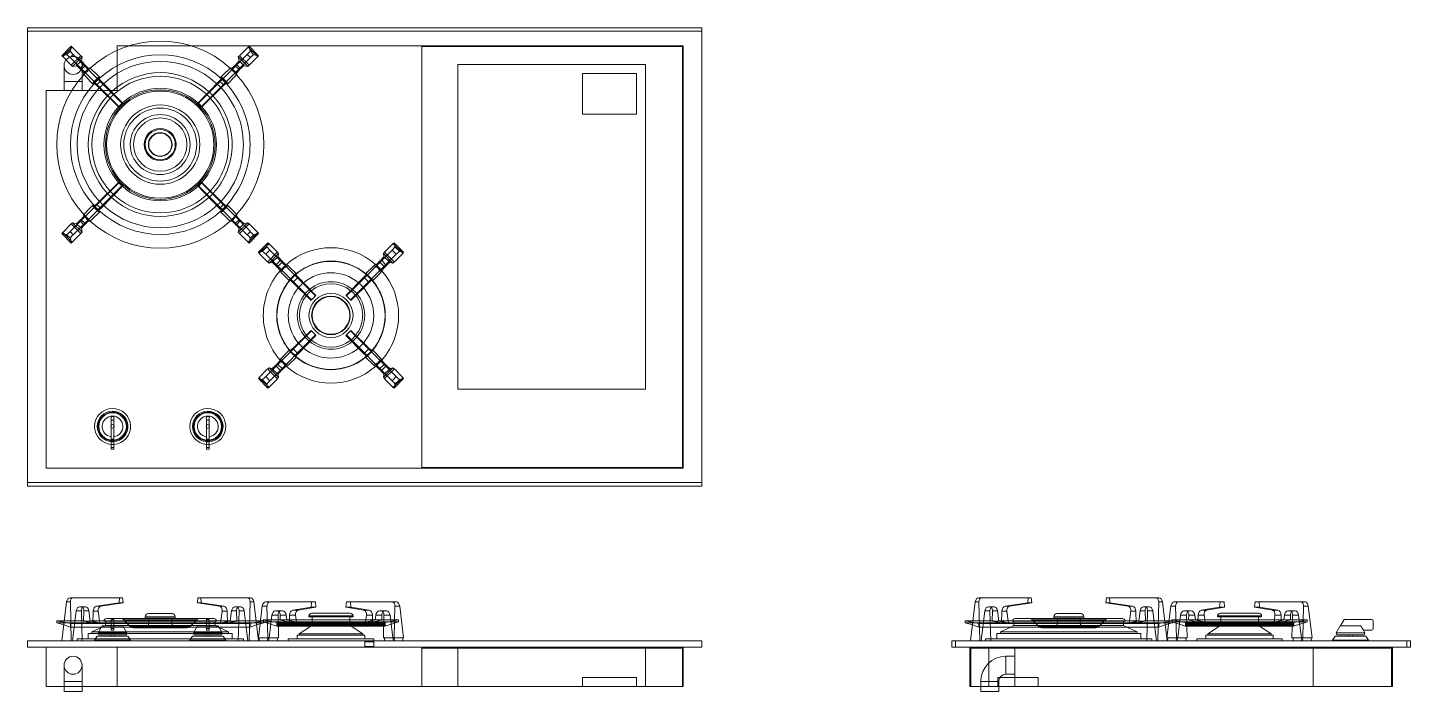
# Model space of a CAD drawing. Header units: millimetres. Extents: x 672 to 2210, y -749 to -11.
import ezdxf

# ---------------------------------------------------------------- set-up
doc = ezdxf.new("R2010")
doc.units = ezdxf.units.MM

# ---------------------------------------------------------------- blocks, each defined once
blk = doc.blocks.new('A$C74A327AC')
at = {"color": 0, "linetype": 'Continuous', "lineweight": 0}
for p, q in [((750, 0), (0, 0)), ((0, 0), (0, -4)), ((750, -4), (750, 0)), ((750, -4), (0, -4)), ((0, -4), (0, -506)), ((0, -4), (750, -4)), ((375, -4), (375, -4)), ((385, -4), (385, -4)), ((750, -506), (750, -4)), ((48.6, -20.5), (38, -31.1)), ((38, -31.1), (43.4, -30)), ((49.6, -21.6), (39, -32.1)), ((47.5, -25.9), (43.4, -30)), ((50.7, -29.7), (47.2, -33.2)), ((47.5, -25.9), (48.6, -20.5)), ((48.6, -20.5), (49.6, -21.6)), ((49.6, -21.6), (59.2, -31.1)), ((49.6, -21.6), (49.6, -21.6)), ((105.7, -84.8), (50.7, -29.7)), ((99.5, -20), (99.5, -70)), ((729.5, -20), (99.5, -20)), ((244.3, -29.7), (189.3, -84.8)), ((235.8, -31.1), (245.4, -21.6)), ((247.8, -33.2), (244.3, -29.7)), ((245.4, -21.6), (246.4, -20.5)), ((245.4, -21.6), (245.4, -21.6)), ((256, -32.1), (245.4, -21.6)), ((246.4, -20.5), (247.5, -25.9)), ((257, -31.1), (246.4, -20.5)), ((251.6, -30), (247.5, -25.9)), ((251.6, -30), (257, -31.1)), ((438.5, -21), (438.5, -489)), ((728.5, -21), (438.5, -21)), ((728.5, -489), (728.5, -21)), ((729.5, -490), (729.5, -20)), ((39, -32.1), (38, -31.1)), ((48.6, -41.7), (39, -32.1)), ((39, -32.1), (39, -32.1)), ((40.5, -42), (40.5, -60)), ((47.2, -33.2), (102.3, -88.2)), ((59.2, -31.1), (48.6, -41.7)), ((48.6, -41.7), (48.6, -41.7)), ((50, -43.1), (48.6, -41.7)), ((60.6, -32.5), (50, -43.1)), ((54.1, -42.3), (50, -43.1)), ((59.8, -36.7), (54.1, -42.3)), ((62.9, -40.5), (58, -45.5)), ((59.3, -46.8), (58, -45.5)), ((59.2, -31.1), (60.6, -32.5)), ((59.2, -31.1), (59.2, -31.1)), ((64.3, -41.9), (59.3, -46.8)), ((60.6, -32.5), (59.8, -36.7)), ((60.5, -60), (60.5, -42)), ((69.6, -44.8), (62.2, -52.1)), ((68.1, -45), (62.5, -50.7)), ((62.9, -40.5), (64.3, -41.9)), ((68.1, -45), (69.6, -44.8)), ((69.6, -44.8), (69.8, -45)), ((192.7, -88.2), (247.8, -33.2)), ((225.2, -45), (225.4, -44.8)), ((225.4, -44.8), (226.9, -45)), ((232.8, -52.1), (225.4, -44.8)), ((232.5, -50.7), (226.9, -45)), ((230.7, -41.9), (232.1, -40.5)), ((235.7, -46.8), (230.7, -41.9)), ((237, -45.5), (232.1, -40.5)), ((234.4, -32.5), (235.8, -31.1)), ((235.2, -36.7), (234.4, -32.5)), ((245, -43.1), (234.4, -32.5)), ((240.9, -42.3), (235.2, -36.7)), ((237, -45.5), (235.7, -46.8)), ((235.8, -31.1), (235.8, -31.1)), ((246.4, -41.7), (235.8, -31.1)), ((245, -43.1), (240.9, -42.3)), ((246.4, -41.7), (245, -43.1)), ((256, -32.1), (246.4, -41.7)), ((246.4, -41.7), (246.4, -41.7)), ((257, -31.1), (256, -32.1)), ((256, -32.1), (256, -32.1)), ((478.5, -41), (478.5, -402)), ((687.5, -41), (478.5, -41)), ((687.5, -402), (687.5, -41)), ((50.5, -60), (40.5, -60)), ((40.5, -60), (40.5, -70)), ((60.5, -60), (50.5, -60)), ((60.5, -60), (60.5, -70)), ((62.2, -52.1), (62.5, -50.7)), ((62.5, -52.3), (62.2, -52.1)), ((73, -61.1), (72.7, -62.8)), ((78.6, -55.5), (73, -61.1)), ((73.1, -61.1), (73, -61.1)), ((78.6, -55.6), (73.1, -61.1)), ((81.4, -59.1), (76.6, -63.9)), ((80.3, -55.2), (78.6, -55.5)), ((78.6, -55.5), (78.6, -55.6)), ((81.4, -59.1), (106.2, -84.4)), ((188.8, -84.4), (213.6, -59.1)), ((218.4, -63.9), (213.6, -59.1)), ((216.4, -55.5), (214.7, -55.2)), ((216.4, -55.6), (216.4, -55.5)), ((222, -61.1), (216.4, -55.5)), ((221.9, -61.1), (216.4, -55.6)), ((222, -61.1), (221.9, -61.1)), ((222.3, -62.8), (222, -61.1)), ((232.5, -50.7), (232.8, -52.1)), ((232.8, -52.1), (232.5, -52.3)), ((617.5, -51), (617.5, -96)), ((677.5, -51), (617.5, -51)), ((677.5, -96), (677.5, -51)), ((99.5, -70), (20.5, -70)), ((20.5, -70), (20.5, -490)), ((101.9, -88.7), (76.6, -63.9)), ((218.4, -63.9), (193.1, -88.7)), ((102.3, -88.2), (101.9, -88.7)), ((105.7, -84.8), (102.3, -88.2)), ((106.2, -84.4), (105.7, -84.8)), ((189.3, -84.8), (188.8, -84.4)), ((192.7, -88.2), (189.3, -84.8)), ((193.1, -88.7), (192.7, -88.2)), ((617.5, -96), (677.5, -96)), ((102.3, -171.8), (47.2, -226.8)), ((50.7, -230.3), (105.7, -175.2)), ((76.6, -196.1), (101.9, -171.3)), ((106.2, -175.6), (81.4, -201)), ((101.9, -171.3), (102.3, -171.8)), ((102.3, -171.8), (105.7, -175.2)), ((105.7, -175.2), (106.2, -175.6)), ((188.8, -175.6), (189.3, -175.2)), ((213.6, -201), (188.8, -175.6)), ((189.3, -175.2), (192.7, -171.8)), ((189.3, -175.2), (244.3, -230.3)), ((192.7, -171.8), (193.1, -171.3)), ((247.8, -226.8), (192.7, -171.8)), ((193.1, -171.3), (218.4, -196.1)), ((72.7, -197.2), (73, -198.9)), ((73, -198.9), (73.1, -198.9)), ((73, -198.9), (78.6, -204.5)), ((73.1, -198.9), (78.6, -204.5)), ((76.6, -196.1), (81.4, -201)), ((213.6, -201), (218.4, -196.1)), ((216.4, -204.5), (221.9, -198.9)), ((216.4, -204.5), (222, -198.9)), ((221.9, -198.9), (222, -198.9)), ((222, -198.9), (222.3, -197.2)), ((58, -214.6), (59.3, -213.2)), ((58, -214.6), (62.9, -219.5)), ((59.3, -213.2), (64.3, -218.2)), ((62.2, -208), (62.5, -207.7)), ((62.5, -209.4), (62.2, -208)), ((62.2, -208), (69.6, -215.3)), ((62.5, -209.4), (68.1, -215)), ((69.6, -215.3), (68.1, -215)), ((69.8, -215), (69.6, -215.3)), ((78.6, -204.5), (80.3, -204.8)), ((78.6, -204.5), (78.6, -204.5)), ((214.7, -204.8), (216.4, -204.5)), ((216.4, -204.5), (216.4, -204.5)), ((225.4, -215.3), (225.2, -215)), ((225.4, -215.3), (232.8, -208)), ((226.9, -215), (225.4, -215.3)), ((226.9, -215), (232.5, -209.4)), ((230.7, -218.2), (235.7, -213.2)), ((232.1, -219.5), (237, -214.6)), ((232.5, -207.7), (232.8, -208)), ((232.8, -208), (232.5, -209.4)), ((235.7, -213.2), (237, -214.6)), ((38, -228.9), (39, -227.9)), ((43.4, -230), (38, -228.9)), ((38, -228.9), (48.6, -239.5)), ((39, -227.9), (48.6, -218.3)), ((39, -227.9), (39, -227.9)), ((39, -227.9), (49.6, -238.5)), ((43.4, -230), (47.5, -234.1)), ((47.2, -226.8), (50.7, -230.3)), ((48.6, -218.3), (50, -216.9)), ((48.6, -218.3), (48.6, -218.3)), ((48.6, -218.3), (59.2, -228.9)), ((59.2, -228.9), (49.6, -238.5)), ((50, -216.9), (54.1, -217.7)), ((50, -216.9), (60.6, -227.5)), ((54.1, -217.7), (59.8, -223.4)), ((60.6, -227.5), (59.2, -228.9)), ((59.2, -228.9), (59.2, -228.9)), ((59.8, -223.4), (60.6, -227.5)), ((64.3, -218.2), (62.9, -219.5)), ((232.1, -219.5), (230.7, -218.2)), ((234.4, -227.5), (245, -216.9)), ((234.4, -227.5), (235.2, -223.4)), ((235.8, -228.9), (234.4, -227.5)), ((235.2, -223.4), (240.9, -217.7)), ((235.8, -228.9), (246.4, -218.3)), ((245.4, -238.5), (235.8, -228.9)), ((235.8, -228.9), (235.8, -228.9)), ((240.9, -217.7), (245, -216.9)), ((244.3, -230.3), (247.8, -226.8)), ((245, -216.9), (246.4, -218.3)), ((245.4, -238.5), (256, -227.9)), ((246.4, -218.3), (256, -227.9)), ((246.4, -218.3), (246.4, -218.3)), ((246.4, -239.5), (257, -228.9)), ((247.5, -234.1), (251.6, -230)), ((257, -228.9), (251.6, -230)), ((256, -227.9), (256, -227.9)), ((256, -227.9), (257, -228.9)), ((48.6, -239.5), (47.5, -234.1)), ((49.6, -238.5), (48.6, -239.5)), ((49.6, -238.5), (49.6, -238.5)), ((245.4, -238.5), (245.4, -238.5)), ((246.4, -239.5), (245.4, -238.5)), ((247.5, -234.1), (246.4, -239.5)), ((267.2, -239.2), (256.7, -249.7)), ((268.2, -240.2), (257.7, -250.7)), ((266.3, -243.6), (261, -248.8)), ((266.3, -243.6), (267.2, -239.2)), ((267.2, -239.2), (268.2, -240.2)), ((268.2, -240.2), (268.5, -240)), ((268.5, -240), (278, -249.5)), ((397, -249.5), (406.5, -240)), ((406.5, -240), (406.8, -240.2)), ((406.8, -240.2), (407.8, -239.2)), ((417.3, -250.7), (406.8, -240.2)), ((407.8, -239.2), (408.7, -243.6)), ((418.3, -249.7), (407.8, -239.2)), ((414, -248.8), (408.7, -243.6)), ((256.7, -249.7), (261, -248.8)), ((257.7, -250.7), (256.7, -249.7)), ((257.5, -251), (257.7, -250.7)), ((267, -260.5), (257.5, -251)), ((269.5, -247.4), (264.9, -252)), ((264.9, -252), (315.8, -302.8)), ((267.3, -260.3), (267, -260.5)), ((277.8, -249.8), (267.3, -260.3)), ((268.7, -261.7), (267.3, -260.3)), ((279.2, -251.2), (268.7, -261.7)), ((271.8, -261.1), (268.7, -261.7)), ((320.3, -298.3), (269.5, -247.4)), ((278.6, -254.3), (271.8, -261.1)), ((281.7, -258.2), (275.7, -264.3)), ((283.8, -260.2), (277.7, -266.3)), ((278, -249.5), (277.8, -249.8)), ((277.8, -249.8), (279.2, -251.2)), ((279.2, -251.2), (278.6, -254.3)), ((281.7, -258.2), (283.8, -260.2)), ((405.5, -247.4), (354.7, -298.3)), ((359.2, -302.8), (410.1, -252)), ((391.2, -260.2), (393.3, -258.2)), ((397.3, -266.3), (391.2, -260.2)), ((399.3, -264.3), (393.3, -258.2)), ((395.8, -251.2), (397.2, -249.8)), ((396.4, -254.3), (395.8, -251.2)), ((406.3, -261.7), (395.8, -251.2)), ((403.2, -261.1), (396.4, -254.3)), ((397.2, -249.8), (397, -249.5)), ((407.7, -260.3), (397.2, -249.8)), ((406.3, -261.7), (403.2, -261.1)), ((410.1, -252), (405.5, -247.4)), ((407.7, -260.3), (406.3, -261.7)), ((408, -260.5), (407.7, -260.3)), ((417.5, -251), (408, -260.5)), ((414, -248.8), (418.3, -249.7)), ((418.3, -249.7), (417.3, -250.7)), ((417.3, -250.7), (417.5, -251)), ((277.7, -266.3), (275.7, -264.3)), ((280.8, -270.8), (280.9, -270.2)), ((287.6, -263.4), (280.9, -270.2)), ((291.2, -281.6), (282.2, -272.3)), ((287.6, -263.4), (288.3, -263.3)), ((289.7, -264.7), (299.1, -273.7)), ((298.1, -273.9), (291.4, -280.6)), ((298.1, -273.9), (291.4, -280.6)), ((298.3, -274.5), (292, -280.8)), ((299.1, -273.7), (298.1, -273.9)), ((298.1, -273.9), (298.1, -273.9)), ((299.1, -273.7), (298.3, -274.5)), ((375.9, -273.7), (385.3, -264.7)), ((376.9, -273.9), (375.9, -273.7)), ((376.7, -274.5), (375.9, -273.7)), ((383, -280.8), (376.7, -274.5)), ((376.9, -273.9), (376.9, -273.9)), ((383.6, -280.6), (376.9, -273.9)), ((383.6, -280.6), (376.9, -273.9)), ((392.8, -272.3), (383.8, -281.6)), ((386.7, -263.3), (387.4, -263.4)), ((394.1, -270.2), (387.4, -263.4)), ((394.1, -270.2), (394.2, -270.8)), ((399.3, -264.3), (397.3, -266.3)), ((291.4, -280.6), (291.2, -281.6)), ((292, -280.8), (291.2, -281.6)), ((291.4, -280.6), (291.4, -280.6)), ((300.8, -277.4), (294.9, -283.3)), ((315.3, -303.3), (294.9, -283.3)), ((300.8, -277.4), (320.8, -297.8)), ((354.2, -297.8), (374.2, -277.4)), ((380.1, -283.3), (359.7, -303.3)), ((380.1, -283.3), (374.2, -277.4)), ((383.8, -281.6), (383, -280.8)), ((383.8, -281.6), (383.6, -280.6)), ((383.6, -280.6), (383.6, -280.6)), ((315.8, -302.8), (315.3, -303.3)), ((320.3, -298.3), (315.8, -302.8)), ((320.8, -297.8), (320.3, -298.3)), ((354.7, -298.3), (354.2, -297.8)), ((359.2, -302.8), (354.7, -298.3)), ((359.7, -303.3), (359.2, -302.8)), ((315.8, -337.2), (264.9, -388)), ((294.9, -356.7), (315.3, -336.7)), ((315.3, -336.7), (315.8, -337.2)), ((315.8, -337.2), (320.3, -341.7)), ((354.7, -341.7), (359.2, -337.2)), ((359.2, -337.2), (359.7, -336.7)), ((410.1, -388), (359.2, -337.2)), ((359.7, -336.7), (380.1, -356.7)), ((269.5, -392.6), (320.3, -341.7)), ((320.8, -342.2), (300.8, -362.6)), ((320.3, -341.7), (320.8, -342.2)), ((354.2, -342.2), (354.7, -341.7)), ((374.2, -362.6), (354.2, -342.2)), ((354.7, -341.7), (405.5, -392.6)), ((280.9, -369.9), (280.8, -369.2)), ((282.2, -367.8), (291.2, -358.4)), ((299.1, -366.3), (289.7, -375.4)), ((291.2, -358.4), (291.4, -359.4)), ((291.2, -358.4), (292, -359.2)), ((291.4, -359.4), (291.4, -359.4)), ((291.4, -359.4), (298.1, -366.1)), ((291.4, -359.4), (298.1, -366.1)), ((292, -359.2), (298.3, -365.5)), ((294.9, -356.7), (300.8, -362.6)), ((298.1, -366.1), (299.1, -366.3)), ((298.1, -366.1), (298.1, -366.1)), ((298.3, -365.5), (299.1, -366.3)), ((374.2, -362.6), (380.1, -356.7)), ((375.9, -366.3), (376.7, -365.5)), ((375.9, -366.3), (376.9, -366.1)), ((385.3, -375.4), (375.9, -366.3)), ((376.7, -365.5), (383, -359.2)), ((376.9, -366.1), (383.6, -359.4)), ((376.9, -366.1), (383.6, -359.4)), ((376.9, -366.1), (376.9, -366.1)), ((383, -359.2), (383.8, -358.4)), ((383.6, -359.4), (383.8, -358.4)), ((383.6, -359.4), (383.6, -359.4)), ((383.8, -358.4), (392.8, -367.8)), ((394.2, -369.2), (394.1, -369.9)), ((257.5, -389), (267, -379.5)), ((267, -379.5), (267.3, -379.7)), ((267.3, -379.7), (268.7, -378.3)), ((267.3, -379.7), (277.8, -390.2)), ((268.7, -378.3), (271.8, -378.9)), ((268.7, -378.3), (279.2, -388.8)), ((271.8, -378.9), (278.6, -385.7)), ((275.7, -375.8), (277.7, -373.7)), ((275.7, -375.8), (281.7, -381.8)), ((277.7, -373.7), (283.8, -379.8)), ((280.9, -369.9), (287.6, -376.6)), ((283.8, -379.8), (281.7, -381.8)), ((288.3, -376.7), (287.6, -376.6)), ((387.4, -376.6), (386.7, -376.7)), ((387.4, -376.6), (394.1, -369.9)), ((391.2, -379.8), (397.3, -373.7)), ((393.3, -381.8), (391.2, -379.8)), ((393.3, -381.8), (399.3, -375.8)), ((395.8, -388.8), (406.3, -378.3)), ((396.4, -385.7), (403.2, -378.9)), ((397.2, -390.2), (407.7, -379.7)), ((397.3, -373.7), (399.3, -375.8)), ((403.2, -378.9), (406.3, -378.3)), ((406.3, -378.3), (407.7, -379.7)), ((407.7, -379.7), (408, -379.5)), ((408, -379.5), (417.5, -389)), ((256.7, -390.3), (257.7, -389.3)), ((261, -391.2), (256.7, -390.3)), ((256.7, -390.3), (267.2, -400.9)), ((257.7, -389.3), (257.5, -389)), ((257.7, -389.3), (268.2, -399.8)), ((261, -391.2), (266.3, -396.5)), ((264.9, -388), (269.5, -392.6)), ((267.2, -400.9), (266.3, -396.5)), ((268.2, -399.8), (267.2, -400.9)), ((268.5, -400.1), (268.2, -399.8)), ((278, -390.5), (268.5, -400.1)), ((279.2, -388.8), (277.8, -390.2)), ((277.8, -390.2), (278, -390.5)), ((278.6, -385.7), (279.2, -388.8)), ((395.8, -388.8), (396.4, -385.7)), ((397.2, -390.2), (395.8, -388.8)), ((397, -390.5), (397.2, -390.2)), ((406.5, -400.1), (397, -390.5)), ((405.5, -392.6), (410.1, -388)), ((406.8, -399.8), (406.5, -400.1)), ((406.8, -399.8), (417.3, -389.3)), ((407.8, -400.9), (406.8, -399.8)), ((407.8, -400.9), (418.3, -390.3)), ((408.7, -396.5), (407.8, -400.9)), ((408.7, -396.5), (414, -391.2)), ((418.3, -390.3), (414, -391.2)), ((417.5, -389), (417.3, -389.3)), ((417.3, -389.3), (418.3, -390.3)), ((478.5, -402), (687.5, -402)), ((93, -432.3), (96, -432.3)), ((93, -436.5), (93, -432.3)), ((96, -436.5), (93, -436.5)), ((93, -436.5), (93, -466.8)), ((96, -432.3), (96, -436.5)), ((96, -466.8), (96, -436.5)), ((199, -432.3), (202, -432.3)), ((199, -436.5), (199, -432.3)), ((202, -436.5), (199, -436.5)), ((199, -436.5), (199, -466.8)), ((202, -432.3), (202, -436.5)), ((202, -466.8), (202, -436.5)), ((93, -468.8), (93, -466.8)), ((93, -466.8), (96, -466.8)), ((93, -468.8), (96, -468.8)), ((96, -466.8), (96, -468.8)), ((199, -468.8), (199, -466.8)), ((199, -466.8), (202, -466.8)), ((199, -468.8), (202, -468.8)), ((202, -466.8), (202, -468.8)), ((20.5, -490), (729.5, -490)), ((438.5, -489), (728.5, -489)), ((0, -506), (750, -506)), ((750, -506), (0, -506)), ((0, -506), (0, -510)), ((375, -506), (375, -506)), ((385, -506), (385, -506)), ((750, -510), (750, -506)), ((0, -510), (750, -510))]:
    blk.add_line(p, q, dxfattribs=at)
for centre, radius in [((50.5, -42), 10), ((147.5, -130), 61), ((147.5, -130), 59.6), ((147.5, -130), 44.1), ((147.5, -130), 40.6), ((147.5, -130), 33.3), ((147.5, -130), 29.7), ((147.5, -130), 17.8), ((147.5, -130), 16.8), ((147.5, -130), 13.2), ((147.5, -130), 12.8), ((337.5, -320), 24.5), ((337.5, -320), 21.5), ((337.5, -320), 21), ((94.5, -443.5), 15.3), ((200.5, -443.5), 15.3), ((94.5, -443.5), 2), ((200.5, -443.5), 2)]:
    blk.add_circle(centre, radius, dxfattribs=at)
for centre, radius, start, end in [((147.5, -130), 115.2, 47.5451, 132.4549), ((147.5, -130), 100, 47.0532, 132.9468), ((147.5, -130), 115.2, 132.4549, 137.5451), ((147.5, -130), 92.5, 47.0946, 132.9054), ((147.5, -130), 115.2, 42.4549, 47.5451), ((147.5, -130), 115.2, 137.5451, 222.4549), ((147.5, -130), 100, 132.9468, 137.0532), ((147.5, -130), 80, 47.3236, 132.6764), ((147.5, -130), 76, 47.4128, 132.5872), ((147.5, -130), 100, 42.9468, 47.0532), ((147.5, -130), 115.2, 317.5451, 42.4549), ((147.5, -130), 100, 137.0532, 222.9468), ((147.5, -130), 92.5, 137.0946, 222.9054), ((147.5, -130), 80, 137.3236, 222.6764), ((147.5, -130), 92.5, 132.9054, 137.0946), ((147.5, -130), 80, 132.6764, 137.3236), ((147.5, -130), 76, 132.5872, 137.4128), ((147.5, -130), 62.6, 47.7944, 132.2056), ((147.5, -130), 76, 42.5872, 47.4128), ((147.5, -130), 80, 42.6764, 47.3236), ((147.5, -130), 80, 0, 42.6764), ((147.5, -130), 92.5, 42.9054, 47.0946), ((147.5, -130), 92.5, 0, 42.9054), ((147.5, -130), 100, 0, 42.9468), ((147.5, -130), 76, 137.4128, 222.5872), ((147.5, -130), 62.6, 137.7944, 222.2056), ((147.5, -130), 62.6, 132.2056, 137.7944), ((147.5, -130), 62.6, 42.2056, 47.7944), ((147.5, -130), 62.6, 0, 42.2056), ((147.5, -130), 76, 0, 42.5872), ((147.5, -130), 62.6, 317.7944, 0), ((147.5, -130), 76, 317.4128, 0), ((147.5, -130), 80, 317.3236, 0), ((147.5, -130), 92.5, 317.0946, 0), ((147.5, -130), 100, 317.0532, 360), ((147.5, -130), 80, 222.6764, 227.3236), ((147.5, -130), 76, 222.5872, 227.4128), ((147.5, -130), 62.6, 222.2056, 227.7944), ((147.5, -130), 62.6, 227.7944, 312.2056), ((147.5, -130), 62.6, 312.2056, 317.7944), ((147.5, -130), 76, 312.5872, 317.4128), ((147.5, -130), 80, 312.6764, 317.3236), ((147.5, -130), 100, 222.9468, 227.0532), ((147.5, -130), 92.5, 222.9054, 227.0946), ((147.5, -130), 92.5, 227.0946, 312.9054), ((147.5, -130), 80, 227.3236, 312.6764), ((147.5, -130), 76, 227.4128, 312.5872), ((147.5, -130), 92.5, 312.9054, 317.0946), ((147.5, -130), 100, 312.9468, 317.0532), ((147.5, -130), 115.2, 222.4549, 227.5451), ((147.5, -130), 115.2, 227.5451, 312.4549), ((147.5, -130), 100, 227.0532, 312.9468), ((147.5, -130), 115.2, 312.4549, 317.5451), ((337.5, -320), 75.3, 48.7848, 131.2152), ((337.5, -320), 60.1, 49.5331, 130.4669), ((337.5, -320), 60.4, 50.3248, 129.6752), ((337.5, -320), 60.4, 50.3307, 129.6693), ((337.5, -320), 60.3, 50.3402, 129.6598), ((337.5, -320), 60.2, 50.3496, 129.6504), ((337.5, -320), 75.3, 138.7848, 180), ((337.5, -320), 75.3, 131.2152, 138.7848), ((337.5, -320), 60.4, 129.6752, 140.3248), ((337.5, -320), 60.4, 129.6693, 140.3307), ((337.5, -320), 60.3, 129.6598, 140.3402), ((337.5, -320), 60.2, 129.6504, 140.3496), ((337.5, -320), 60.1, 130.4669, 139.5331), ((337.5, -320), 47.5, 49.9595, 130.0405), ((337.5, -320), 60.2, 39.6504, 50.3496), ((337.5, -320), 60.4, 39.6693, 50.3307), ((337.5, -320), 60.3, 39.6598, 50.3402), ((337.5, -320), 60.4, 39.6752, 50.3248), ((337.5, -320), 60.1, 40.4669, 49.5331), ((337.5, -320), 75.3, 41.2152, 48.7848), ((337.5, -320), 75.3, 318.7848, 41.2152), ((337.5, -320), 60.4, 140.3248, 180), ((337.5, -320), 60.4, 140.3307, 180), ((337.5, -320), 60.3, 140.3402, 180), ((337.5, -320), 60.2, 140.3496, 180), ((337.5, -320), 60.1, 139.5331, 180), ((337.5, -320), 47.5, 139.9595, 220.0405), ((337.5, -320), 47.5, 130.0405, 139.9595), ((337.5, -320), 37.5, 128.9107, 141.0893), ((337.5, -320), 37.5, 51.0893, 128.9107), ((337.5, -320), 35.2, 51.4322, 128.5678), ((337.5, -320), 37.5, 38.9107, 51.0893), ((337.5, -320), 47.5, 40.0405, 49.9595), ((337.5, -320), 47.5, 0, 40.0405), ((337.5, -320), 60.1, 319.5331, 40.4669), ((337.5, -320), 60.2, 320.3496, 39.6504), ((337.5, -320), 60.3, 320.3402, 39.6598), ((337.5, -320), 60.4, 320.3248, 39.6752), ((337.5, -320), 60.4, 320.3307, 39.6693), ((337.5, -320), 37.5, 141.0893, 218.9107), ((337.5, -320), 35.2, 141.4322, 218.5678), ((337.5, -320), 35.2, 128.5678, 141.4322), ((337.5, -320), 35.3, 38.5678, 51.4322), ((337.5, -320), 35.3, 0, 38.5678), ((337.5, -320), 37.5, 0, 38.9107), ((337.5, -320), 75.3, 180, 221.2152), ((337.5, -320), 60.4, 180, 219.6752), ((337.5, -320), 60.4, 180, 219.6693), ((337.5, -320), 60.3, 180, 219.6598), ((337.5, -320), 60.2, 180, 219.6504), ((337.5, -320), 60.1, 180, 220.4669), ((337.5, -320), 35.2, 321.4322, 0), ((337.5, -320), 37.5, 321.0893, 360), ((337.5, -320), 47.5, 319.9595, 0), ((337.5, -320), 47.5, 220.0405, 229.9595), ((337.5, -320), 37.5, 218.9107, 231.0893), ((337.5, -320), 35.3, 218.5678, 231.4322), ((337.5, -320), 37.5, 231.0893, 308.9107), ((337.5, -320), 35.3, 231.4322, 308.5678), ((337.5, -320), 35.2, 308.5678, 321.4322), ((337.5, -320), 37.5, 308.9107, 321.0893), ((337.5, -320), 47.5, 310.0405, 319.9595), ((337.5, -320), 60.4, 219.6693, 230.3307), ((337.5, -320), 60.4, 219.6752, 230.3248), ((337.5, -320), 60.3, 219.6598, 230.3402), ((337.5, -320), 60.2, 219.6504, 230.3496), ((337.5, -320), 60.1, 220.4669, 229.5331), ((337.5, -320), 60.1, 229.5331, 310.4669), ((337.5, -320), 60.4, 230.3248, 309.6752), ((337.5, -320), 60.3, 230.3402, 309.6598), ((337.5, -320), 60.4, 230.3307, 309.6693), ((337.5, -320), 60.2, 230.3496, 309.6504), ((337.5, -320), 47.5, 229.9595, 310.0405), ((337.5, -320), 60.2, 309.6504, 320.3496), ((337.5, -320), 60.4, 309.6693, 320.3307), ((337.5, -320), 60.3, 309.6598, 320.3402), ((337.5, -320), 60.4, 309.6752, 320.3248), ((337.5, -320), 60.1, 310.4669, 319.5331), ((337.5, -320), 75.3, 221.2152, 228.7848), ((337.5, -320), 75.3, 228.7848, 311.2152), ((337.5, -320), 75.3, 311.2152, 318.7848), ((94.5, -443.5), 20, 274.3012, 180), ((94.5, -443.5), 17, 275.0621, 180), ((94.5, -443.5), 16, 275.3794, 180), ((200.5, -443.5), 20, 274.3012, 180), ((200.5, -443.5), 17, 275.0621, 180), ((200.5, -443.5), 16, 275.3794, 180), ((94.5, -443.5), 20, 180, 265.6988), ((94.5, -443.5), 17, 180, 264.9379), ((94.5, -443.5), 16, 180, 264.6206), ((94.5, -443.5), 11.5, 277.4969, 262.5031), ((200.5, -443.5), 20, 180, 265.6988), ((200.5, -443.5), 17, 180, 264.9379), ((200.5, -443.5), 16, 180, 264.6206), ((200.5, -443.5), 11.5, 277.4969, 262.5031), ((94.5, -443.5), 14.3, 263.9653, 276.0347), ((94.5, -443.5), 16, 264.6206, 275.3794), ((94.5, -443.5), 17, 264.9379, 275.0621), ((200.5, -443.5), 14.3, 263.9653, 276.0347), ((200.5, -443.5), 16, 264.6206, 275.3794), ((200.5, -443.5), 17, 264.9379, 275.0621), ((94.5, -443.5), 20, 265.6988, 274.3012), ((200.5, -443.5), 20, 265.6988, 274.3012)]:
    blk.add_arc(centre, radius, start, end, dxfattribs=at)
at = {"color": 0, "linetype": 'Continuous', "lineweight": 0, "extrusion": (1.13804e-16, -1.13804e-16, -1)}
for centre, major_axis, start_param, end_param in [((46.9, -33.6), (3.54, -3.54), -3.071394, -1.570796), ((51, -29.4), (-3.54, 3.54), -1.570796, -0.070198), ((244, -230.6), (3.54, -3.54), -1.570796, -0.070198), ((248.1, -226.5), (-3.54, 3.54), -3.071394, -1.570796), ((269.9, -247.1), (-3.54, 3.54), -1.570796, -0.070338), ((264.5, -252.4), (3.54, -3.54), -3.071254, -1.570796), ((405.1, -393), (3.54, -3.54), -1.570796, -0.070338), ((410.5, -387.7), (-3.54, 3.54), -3.071254, -1.570796)]:
    blk.add_ellipse(centre, major_axis=major_axis, ratio=0.105104, start_param=start_param, end_param=end_param, dxfattribs=at)
at = {"color": 0, "linetype": 'Continuous', "lineweight": 0, "extrusion": (1.13804e-16, 1.13804e-16, -1)}
for centre, major_axis, start_param, end_param in [((244, -29.4), (-3.54, -3.54), -3.071394, -1.570796), ((248.1, -33.6), (3.54, 3.54), -1.570796, -0.070198), ((46.9, -226.5), (-3.54, -3.54), -1.570796, -0.070198), ((51, -230.6), (3.54, 3.54), -3.071394, -1.570796), ((405.1, -247.1), (-3.54, -3.54), -3.071254, -1.570796), ((410.5, -252.4), (3.54, 3.54), -1.570796, -0.070338), ((264.5, -387.7), (-3.54, -3.54), -1.570796, -0.070338), ((269.9, -393), (3.54, 3.54), -3.071254, -1.570796)]:
    blk.add_ellipse(centre, major_axis=major_axis, ratio=0.105104, start_param=start_param, end_param=end_param, dxfattribs=at)
at = {"color": 0, "linetype": 'Continuous', "lineweight": 0}
for centre, major_axis, start_param, end_param in [((57.6, -45.8), (-3.54, 3.54), -1.570796, -0.070198), ((63.3, -40.2), (3.54, -3.54), -3.071394, -1.570796), ((64.6, -41.5), (3.54, -3.54), -1.570796, -0.070198), ((230.4, -41.5), (3.54, 3.54), -3.071394, -1.570796), ((231.7, -40.2), (3.54, 3.54), -1.570796, -0.070198), ((237.4, -45.8), (-3.54, -3.54), -3.071394, -1.570796), ((59, -47.2), (-3.54, 3.54), -3.071394, -1.570796), ((76.6, -64.7), (-3.54, 3.54), -1.466646, 0.070198), ((82.1, -59.1), (3.54, -3.54), -3.211791, -1.674947), ((212.9, -59.1), (3.54, 3.54), -1.466646, 0.070198), ((218.4, -64.7), (-3.54, -3.54), -3.211791, -1.674947), ((236, -47.2), (-3.54, -3.54), -1.570796, -0.070198), ((76.6, -195.4), (3.54, 3.54), -3.211791, -1.674947), ((218.4, -195.4), (3.54, -3.54), -1.466646, 0.070198), ((57.6, -214.2), (3.54, 3.54), -3.071394, -1.570796), ((59, -212.9), (3.54, 3.54), -1.570796, -0.070198), ((64.6, -218.5), (-3.54, -3.54), -3.071394, -1.570796), ((82.1, -201), (-3.54, -3.54), -1.466646, 0.070198), ((212.9, -201), (-3.54, 3.54), -3.211791, -1.674947), ((230.4, -218.5), (-3.54, 3.54), -1.570796, -0.070198), ((236, -212.9), (3.54, -3.54), -3.071394, -1.570796), ((237.4, -214.2), (3.54, -3.54), -1.570796, -0.070198), ((63.3, -219.9), (-3.54, -3.54), -1.570796, -0.070198), ((231.7, -219.9), (-3.54, 3.54), -3.071394, -1.570796), ((275.3, -264.6), (-3.54, 3.54), -1.570796, -0.070338), ((282.1, -257.8), (3.54, -3.54), -3.071254, -1.570796), ((284.1, -259.9), (3.54, -3.54), -1.570796, -0.070338), ((390.9, -259.9), (3.54, 3.54), -3.071254, -1.570796), ((392.9, -257.8), (3.54, 3.54), -1.570796, -0.070338), ((399.7, -264.6), (-3.54, -3.54), -3.071254, -1.570796), ((277.3, -266.7), (-3.54, 3.54), -3.071254, -1.570796), ((301.6, -277.4), (3.54, -3.54), -3.211931, -1.692068), ((373.4, -277.4), (3.54, 3.54), -1.449525, 0.070338), ((397.7, -266.7), (-3.54, -3.54), -1.570796, -0.070338), ((294.9, -284.1), (-3.54, 3.54), -1.449525, 0.070338), ((380.1, -284.1), (-3.54, -3.54), -3.211931, -1.692068), ((294.9, -355.9), (3.54, 3.54), -3.211931, -1.692068), ((301.6, -362.6), (-3.54, -3.54), -1.449525, 0.070338), ((373.4, -362.6), (-3.54, 3.54), -3.211931, -1.692068), ((380.1, -355.9), (3.54, -3.54), -1.449525, 0.070338), ((275.3, -375.4), (3.54, 3.54), -3.071254, -1.570796), ((277.3, -373.4), (3.54, 3.54), -1.570796, -0.070338), ((282.1, -382.2), (-3.54, -3.54), -1.570796, -0.070338), ((284.1, -380.2), (-3.54, -3.54), -3.071254, -1.570796), ((390.9, -380.2), (-3.54, 3.54), -1.570796, -0.070338), ((392.9, -382.2), (-3.54, 3.54), -3.071254, -1.570796), ((397.7, -373.4), (3.54, -3.54), -3.071254, -1.570796), ((399.7, -375.4), (3.54, -3.54), -1.570796, -0.070338)]:
    blk.add_ellipse(centre, major_axis=major_axis, ratio=0.105104, start_param=start_param, end_param=end_param, dxfattribs=at)
at = {"color": 0, "linetype": 'Continuous', "lineweight": 0, "extrusion": (2.2391e-16, 3.69887e-18, -1)}
for centre, major_axis in [((313.2, -295.7), (-28.2, 28.2)), ((361.8, -344.3), (28.2, -28.2))]:
    blk.add_ellipse(centre, major_axis=major_axis, ratio=0.507588, start_param=-0.268035, end_param=0.268035, dxfattribs=at)
at = {"color": 0, "linetype": 'Continuous', "lineweight": 0, "extrusion": (2.2391e-16, -3.69887e-18, -1)}
for centre, major_axis in [((361.8, -295.7), (28.2, 28.2)), ((313.2, -344.3), (-28.2, -28.2))]:
    blk.add_ellipse(centre, major_axis=major_axis, ratio=0.507588, start_param=-0.268035, end_param=0.268035, dxfattribs=at)
at = {"color": 0, "linetype": 'Continuous', "lineweight": 0}
for points, weights in [([(69.7, -45), (75.4, -50.4), (80.3, -55.2)], [1, 1.0024095192, 1.00019077685]), ([(214.7, -55.2), (219.6, -50.4), (225.3, -45)], [1.00019077686, 1.00240951927, 1]), ([(72.7, -62.8), (67.9, -57.9), (62.5, -52.2)], [1.00019077677, 1.00240951816, 1]), ([(79.1, -56.4), (76.5, -59), (73.9, -61.6)], [1.07428485749, 1.07501095232, 1.07428485749]), ([(80.3, -55.2), (79.7, -55.8), (79.1, -56.4)], [1.07384454629, 1.07410785188, 1.07428485749]), ([(215.9, -56.4), (215.3, -55.8), (214.7, -55.2)], [1.07428485749, 1.07410785188, 1.07384454629]), ([(221.1, -61.6), (218.5, -59), (215.9, -56.4)], [1.07428485749, 1.07501095232, 1.07428485749]), ([(232.5, -52.2), (227.1, -57.9), (222.3, -62.8)], [1, 1.0024095181, 1.00019077676]), ([(73.9, -61.6), (73.3, -62.2), (72.7, -62.8)], [1.07428485749, 1.07410785188, 1.07384454629]), ([(222.3, -62.8), (221.7, -62.2), (221.1, -61.6)], [1.07384454629, 1.07410785188, 1.07428485749]), ([(62.5, -207.8), (67.9, -202.1), (72.7, -197.2)], [1, 1.0024095181, 1.00019077676]), ([(72.7, -197.2), (73.3, -197.8), (73.9, -198.4)], [1.07384454629, 1.07410785188, 1.07428485749]), ([(73.9, -198.4), (76.5, -201), (79.1, -203.6)], [1.07428485749, 1.07501095232, 1.07428485749]), ([(215.9, -203.6), (218.5, -201), (221.1, -198.4)], [1.07428485749, 1.07501095232, 1.07428485749]), ([(221.1, -198.4), (221.7, -197.8), (222.3, -197.2)], [1.07428485749, 1.07410785188, 1.07384454629]), ([(222.3, -197.2), (227.1, -202.1), (232.5, -207.8)], [1.00019077676, 1.0024095181, 1]), ([(80.3, -204.8), (75.4, -209.6), (69.7, -215)], [1.00019077685, 1.00240951914, 1]), ([(79.1, -203.6), (79.7, -204.2), (80.3, -204.8)], [1.07428485749, 1.07410785188, 1.07384454629]), ([(214.7, -204.8), (215.3, -204.2), (215.9, -203.6)], [1.07384454629, 1.07410785188, 1.07428485749]), ([(225.3, -215), (219.6, -209.6), (214.7, -204.8)], [1, 1.00240951913, 1.00019077685]), ([(288.3, -263.3), (284.5, -267), (280.8, -270.8)], [1.00143466343, 1.00403599653, 1.00143466343]), ([(280.8, -270.8), (281.5, -271.5), (282.2, -272.3)], [1.00015412003, 1.00087971152, 1.00142401334]), ([(289.7, -264.7), (289, -264), (288.3, -263.3)], [1.00142401336, 1.00087971153, 1.00015412003]), ([(386.7, -263.3), (386, -264), (385.3, -264.7)], [1.00015412003, 1.00087971153, 1.00142401335]), ([(394.2, -270.8), (390.5, -267), (386.7, -263.3)], [1.00143466343, 1.00403599653, 1.00143466343]), ([(392.8, -272.3), (393.5, -271.5), (394.2, -270.8)], [1.00142401335, 1.00087971153, 1.00015412003]), ([(282.2, -367.8), (281.5, -368.5), (280.8, -369.2)], [1.00142401335, 1.00087971152, 1.00015412003]), ([(280.8, -369.2), (284.5, -373), (288.3, -376.7)], [1.00143466343, 1.00403599653, 1.00143466343]), ([(386.7, -376.7), (390.5, -373), (394.2, -369.2)], [1.00143466343, 1.00403599653, 1.00143466343]), ([(394.2, -369.2), (393.5, -368.5), (392.8, -367.8)], [1.00015412003, 1.00087971153, 1.00142401335]), ([(288.3, -376.7), (289, -376), (289.7, -375.4)], [1.00015412003, 1.00087971151, 1.00142401332]), ([(385.3, -375.4), (386, -376), (386.7, -376.7)], [1.00142401335, 1.00087971152, 1.00015412003])]:
    blk.add_rational_spline(points, weights, degree=2, dxfattribs=at)
blk = doc.blocks.new('A$C3A237A13')
at = {"color": 0, "linetype": 'Continuous', "lineweight": 0, "extrusion": (0, 1, 0)}
for p, q in [((20.5, 50.6), (25.9, 93.9)), ((30, 93.9), (25.9, 93.9)), ((33.2, 98.6), (29.7, 98.6)), ((30, 93.9), (31.1, 50.6)), ((88.2, 98.6), (33.2, 98.6)), ((84.4, 92.8), (59.1, 89.1)), ((63.9, 89.1), (88.7, 92.8)), ((84.8, 98.6), (84.4, 92.8)), ((88.7, 92.8), (84.4, 92.8)), ((88.7, 92.8), (88.2, 98.6)), ((171.8, 98.6), (171.3, 92.8)), ((171.3, 92.8), (196.1, 89.1)), ((175.6, 92.8), (171.3, 92.8)), ((226.8, 98.6), (171.8, 98.6)), ((175.6, 92.8), (175.2, 98.6)), ((201, 89.1), (175.6, 92.8)), ((230.3, 98.6), (226.8, 98.6)), ((228.9, 50.6), (230, 93.9)), ((234.1, 93.9), (230, 93.9)), ((234.1, 93.9), (239.5, 50.6)), ((252, 94), (247.4, 94)), ((302.8, 94), (252, 94)), ((298.3, 94), (297.8, 88.1)), ((303.3, 88.1), (302.8, 94)), ((337.2, 94), (336.7, 88.1)), ((388, 94), (337.2, 94)), ((342.2, 88.1), (341.7, 94)), ((392.6, 94), (388, 94)), ((36.7, 83.9), (32.5, 50.6)), ((42.3, 83.9), (36.7, 83.9)), ((45.5, 88.6), (40.5, 88.6)), ((43.1, 50.6), (42.3, 83.9)), ((44.8, 72.6), (45, 83.9)), ((50.7, 83.9), (45, 83.9)), ((45.5, 88.6), (46.8, 88.6)), ((50.7, 83.9), (52.1, 72.6)), ((55.5, 83.8), (55.2, 70.2)), ((61.1, 83.8), (55.5, 83.8)), ((63.9, 89.1), (59.1, 89.1)), ((62.5, 73), (61.1, 83.8)), ((113.3, 77.4), (130, 77.4)), ((113.3, 75.9), (113.3, 77.4)), ((116.8, 80.9), (130, 80.9)), ((130, 80.9), (143.3, 80.9)), ((130, 77.4), (146.8, 77.4)), ((146.8, 75.9), (146.8, 77.4)), ((201, 89.1), (196.1, 89.1)), ((198.9, 83.8), (197.5, 73)), ((204.5, 83.8), (198.9, 83.8)), ((204.8, 70.2), (204.5, 83.8)), ((208, 72.6), (209.4, 83.9)), ((215, 83.9), (209.4, 83.9)), ((213.2, 88.6), (214.6, 88.6)), ((219.5, 88.6), (214.6, 88.6)), ((215, 83.9), (215.3, 72.6)), ((217.7, 83.9), (216.9, 50.6)), ((223.4, 83.9), (217.7, 83.9)), ((227.5, 50.6), (223.4, 83.9)), ((239.2, 54), (243.6, 89.4)), ((248.8, 89.4), (243.6, 89.4)), ((248.8, 89.4), (249.7, 54)), ((254.3, 79.4), (251.2, 54)), ((261.1, 79.4), (254.3, 79.4)), ((264.3, 84), (258.2, 84)), ((261.7, 54), (261.1, 79.4)), ((263.3, 74.1), (263.4, 79.4)), ((270.2, 79.4), (263.4, 79.4)), ((264.3, 84), (266.3, 84)), ((270.2, 79.4), (270.8, 74.1)), ((273.9, 79.3), (273.7, 71.3)), ((280.6, 79.3), (273.9, 79.3)), ((297.8, 88.1), (277.4, 84.6)), ((283.3, 84.6), (277.4, 84.6)), ((281.3, 74.1), (280.6, 79.3)), ((283.3, 84.6), (303.3, 88.1)), ((295.5, 78.3), (320, 78.3)), ((295.5, 77.3), (295.5, 78.3)), ((295.5, 77.3), (320, 77.3)), ((303.3, 88.1), (297.8, 88.1)), ((298.5, 81.3), (320, 81.3)), ((299, 74.1), (299, 77.3)), ((320, 81.3), (341.5, 81.3)), ((320, 78.3), (344.5, 78.3)), ((320, 77.3), (344.5, 77.3)), ((336.7, 88.1), (356.7, 84.6)), ((342.2, 88.1), (336.7, 88.1)), ((341, 74.1), (341, 77.3)), ((362.6, 84.6), (342.2, 88.1)), ((344.5, 77.3), (344.5, 78.3)), ((362.6, 84.6), (356.7, 84.6)), ((359.4, 79.3), (358.7, 74.1)), ((366.1, 79.3), (359.4, 79.3)), ((366.3, 71.3), (366.1, 79.3)), ((369.2, 74.1), (369.9, 79.4)), ((376.6, 79.4), (369.9, 79.4)), ((373.7, 84), (375.8, 84)), ((381.8, 84), (375.8, 84)), ((376.6, 79.4), (376.7, 74.1)), ((378.9, 79.4), (378.3, 54)), ((385.7, 79.4), (378.9, 79.4)), ((388.8, 54), (385.7, 79.4)), ((390.3, 54), (391.2, 89.4)), ((396.5, 89.4), (391.2, 89.4)), ((396.5, 89.4), (400.9, 54)), ((14.8, 73), (23.3, 73)), ((14.8, 70.8), (14.8, 73)), ((30, 70), (14.8, 73)), ((14.8, 70.8), (23, 70.8)), ((22.7, 68.3), (14.8, 70.8)), ((30, 66), (22.7, 68.3)), ((23, 70.8), (42.6, 70.8)), ((23.3, 73), (42.5, 73)), ((30, 70), (130, 70)), ((30, 66), (30, 70)), ((30, 66), (42.7, 66)), ((42.5, 73), (44.8, 73)), ((42.6, 70.8), (130, 70.8)), ((42.7, 66), (130, 66)), ((44.8, 73), (45, 73)), ((45, 72.5), (44.8, 72.6)), ((52.1, 72.6), (44.8, 72.6)), ((52.1, 72.6), (52.3, 72.5)), ((52.2, 73), (207.8, 73)), ((65.5, 66), (54, 60.5)), ((62.8, 70.2), (62.5, 73)), ((69, 67.8), (65.5, 66)), ((67.4, 72.5), (130, 72.5)), ((69, 67.8), (69, 72.5)), ((69, 67.8), (130, 67.8)), ((70.4, 75.5), (130, 75.5)), ((85.9, 75.5), (174.1, 75.5)), ((89.4, 74), (130, 74)), ((96.7, 66.7), (89.4, 74)), ((96.7, 66.7), (130, 66.7)), ((100.3, 65.3), (130, 65.3)), ((159.8, 65.3), (100.3, 65.3)), ((113.3, 75.9), (130, 75.9)), ((117.3, 75.5), (117.3, 75.9)), ((117.3, 70.3), (117.3, 75.5)), ((117.3, 70.3), (130, 70.3)), ((130, 75.9), (146.8, 75.9)), ((130, 75.5), (189.6, 75.5)), ((130, 74), (170.6, 74)), ((130, 72.5), (192.6, 72.5)), ((130, 70.8), (217.4, 70.8)), ((130, 70.3), (142.8, 70.3)), ((130, 70), (230, 70)), ((130, 67.8), (191, 67.8)), ((130, 66.7), (163.3, 66.7)), ((130, 66), (217.3, 66)), ((130, 65.3), (159.7, 65.3)), ((142.8, 75.5), (142.8, 75.9)), ((142.8, 70.3), (142.8, 75.5)), ((163.3, 66.7), (170.6, 74)), ((191, 67.8), (191, 72.5)), ((191, 67.8), (194.5, 66)), ((194.5, 66), (206, 60.5)), ((197.5, 73), (197.2, 70.2)), ((207.7, 72.5), (208, 72.6)), ((215.3, 72.6), (208, 72.6)), ((215, 73), (215.2, 73)), ((215.3, 72.6), (215, 72.5)), ((215.2, 73), (217.5, 73)), ((217.3, 66), (230, 66)), ((217.4, 70.8), (237, 70.8)), ((217.5, 73), (236.7, 73)), ((230, 70), (245.2, 73)), ((230, 66), (230, 70)), ((230, 66), (237.3, 68.3)), ((236.7, 73), (241.5, 73)), ((237, 70.8), (241.3, 70.8)), ((237.3, 68.3), (241.1, 69.5)), ((241.1, 69.5), (245.2, 70.8)), ((241.3, 70.8), (245.2, 70.8)), ((241.5, 73), (245.2, 73)), ((244.7, 74.1), (261.2, 74.1)), ((259.6, 71), (244.7, 74.1)), ((244.7, 71.8), (244.7, 74.1)), ((244.7, 71.8), (261.3, 71.8)), ((259.9, 67), (244.7, 71.8)), ((245.2, 70.8), (245.2, 73)), ((259.6, 71), (380.4, 71)), ((259.7, 70.3), (259.6, 71)), ((259.7, 70.3), (380.4, 70.3)), ((259.7, 69.2), (259.7, 70.3)), ((259.7, 69.2), (380.3, 69.2)), ((259.8, 68.1), (259.7, 69.2)), ((259.8, 68.1), (380.2, 68.1)), ((259.9, 67), (259.8, 68.1)), ((259.9, 67), (261.4, 67)), ((261.2, 74.1), (378.8, 74.1)), ((261.3, 71.8), (378.8, 71.8)), ((261.4, 67), (378.6, 67)), ((263.3, 74.1), (263.3, 74.1)), ((273.7, 71.3), (264.7, 73.6)), ((270.8, 74.1), (270.8, 74.1)), ((272.3, 73.6), (281.6, 71.3)), ((281.6, 71.3), (273.7, 71.3)), ((281.6, 71.3), (281.3, 74.1)), ((297.7, 67), (284.8, 58.5)), ((299, 67.9), (297.7, 67)), ((299, 67.9), (299, 74.1)), ((299, 67.9), (320, 67.9)), ((320, 67.9), (341, 67.9)), ((341, 67.9), (341, 74.1)), ((341, 67.9), (342.3, 67)), ((342.3, 67), (355.3, 58.5)), ((358.7, 74.1), (358.4, 71.3)), ((358.4, 71.3), (367.8, 73.6)), ((366.3, 71.3), (358.4, 71.3)), ((375.4, 73.6), (366.3, 71.3)), ((369.2, 74.1), (369.2, 74.1)), ((376.7, 74.1), (376.7, 74.1)), ((378.6, 67), (380.1, 67)), ((378.8, 74.1), (395.3, 74.1)), ((378.8, 71.8), (395.3, 71.8)), ((380.1, 67), (395.3, 71.8)), ((380.1, 67), (380.2, 68.1)), ((380.2, 68.1), (380.3, 69.2)), ((380.3, 69.2), (380.4, 70.3)), ((380.4, 71), (395.3, 74.1)), ((380.4, 70.3), (380.4, 71)), ((395.3, 71.8), (395.3, 74.1)), ((432, 67.3), (427.5, 59.5)), ((432, 67.3), (454.9, 67.3)), ((432.3, 67.3), (436.5, 74.5)), ((466.8, 74.5), (436.5, 74.5)), ((457.7, 62.5), (466.8, 62.5)), ((457.8, 62.5), (459.5, 59.5)), ((468.8, 64.5), (468.8, 72.5)), ((4, 50.5), (0, 50.5)), ((0, 50.5), (0, 43.5)), ((506, 50.5), (4, 50.5)), ((4, 50.5), (4, 43.5)), ((4, 50.5), (4, 43.5)), ((4, 49.5), (4, 49.5)), ((31.1, 50.6), (20.5, 50.6)), ((21.6, 50.5), (21.6, 50.6)), ((31.1, 50.6), (32.1, 50.6)), ((31.1, 50.6), (31.1, 50.5)), ((32.1, 50.6), (32.1, 50.5)), ((41.7, 50.6), (32.1, 50.6)), ((37.5, 53), (43, 53)), ((37.5, 50.5), (37.5, 53)), ((41.7, 50.6), (43.1, 50.6)), ((41.7, 50.5), (41.7, 50.6)), ((43, 53), (130, 53)), ((50, 59), (130, 59)), ((50, 53), (50, 59)), ((54, 60.5), (130, 60.5)), ((54, 59), (54, 60.5)), ((130, 60.5), (206, 60.5)), ((130, 59), (210, 59)), ((130, 53), (217, 53)), ((206, 59), (206, 60.5)), ((210, 53), (210, 59)), ((216.9, 50.6), (218.3, 50.6)), ((217, 53), (222.5, 53)), ((218.3, 50.6), (218.3, 50.5)), ((227.9, 50.6), (218.3, 50.6)), ((222.5, 50.5), (222.5, 53)), ((227.9, 50.5), (227.9, 50.6)), ((227.9, 50.6), (228.9, 50.6)), ((239.5, 50.6), (228.9, 50.6)), ((228.9, 50.5), (228.9, 50.6)), ((238.5, 50.6), (238.5, 50.5)), ((249.7, 54), (239.2, 54)), ((240, 50.5), (240.2, 54)), ((249.8, 54), (249.5, 50.5)), ((249.7, 54), (250.7, 54)), ((250.7, 54), (251, 50.5)), ((260.3, 54), (250.7, 54)), ((260.3, 54), (261.7, 54)), ((260.5, 50.5), (260.3, 54)), ((272.5, 53), (320, 53)), ((272.5, 50.5), (272.5, 53)), ((282.5, 57), (320, 57)), ((282.5, 53), (282.5, 57)), ((284.8, 58.5), (320, 58.5)), ((284.8, 57), (284.8, 58.5)), ((320, 58.5), (355.3, 58.5)), ((320, 57), (357.5, 57)), ((320, 53), (367.5, 53)), ((355.3, 57), (355.3, 58.5)), ((357.5, 53), (357.5, 57)), ((367.5, 50.5), (367.5, 53)), ((378.3, 54), (379.7, 54)), ((379.7, 54), (379.5, 50.5)), ((389.3, 54), (379.7, 54)), ((389, 50.5), (389.3, 54)), ((389.3, 54), (390.3, 54)), ((390.5, 50.5), (390.2, 54)), ((400.9, 54), (390.3, 54)), ((399.8, 54), (400.1, 50.5)), ((426.5, 56), (423.5, 51.6)), ((423.5, 51.6), (463.5, 51.6)), ((423.5, 50.5), (423.5, 51.6)), ((426.5, 56), (460.5, 56)), ((427.5, 59.5), (459.5, 59.5)), ((428.3, 57.5), (427.5, 59.5)), ((428.3, 57.5), (458.8, 57.5)), ((441.5, 56), (441.5, 57.5)), ((445.5, 56), (445.5, 57.5)), ((458.8, 57.5), (459.5, 59.5)), ((460.5, 56), (463.5, 51.6)), ((463.5, 50.5), (463.5, 51.6)), ((506, 50.5), (506, 43.5)), ((510, 50.5), (506, 50.5)), ((506, 50.5), (506, 43.5)), ((506, 49.5), (506, 49.5)), ((510, 50.5), (510, 43.5)), ((0, 43.5), (4, 43.5)), ((4, 44.5), (4, 44.5)), ((4, 43.5), (506, 43.5)), ((20, 43.5), (20, 0)), ((489, 42.5), (21, 42.5)), ((21, 42.5), (21, 0)), ((41, 42.5), (41, 0)), ((60, 13.5), (60, 33.5)), ((60, 33.5), (70, 33.5)), ((70, 43.5), (70, 0)), ((402, 42.5), (402, 0)), ((489, 42.5), (489, 0)), ((490, 43.5), (490, 0)), ((506, 44.5), (506, 44.5)), ((506, 43.5), (510, 43.5)), ((20, 0), (490, 0)), ((32, 5.5), (52, 5.5)), ((32, 5.5), (32, 0)), ((32, 0), (32, -5.5)), ((96, 10), (51, 10)), ((51, 10), (51, 0)), ((52, 5.5), (52, 0)), ((52, 0), (52, -5.5)), ((60, 13.5), (70, 13.5)), ((96, 10), (96, 0)), ((52, -5.5), (32, -5.5))]:
    blk.add_line(p, q, dxfattribs=at)
at = {"color": 0, "linetype": 'Continuous', "lineweight": 0, "extrusion": (0, 0, -1)}
for centre, radius, start, end in [((-116.8, 77.4), 3.5, 0, 90), ((-143.3, 77.4), 3.5, 90, 180), ((-298.5, 78.3), 3, 0, 90), ((-341.5, 78.3), 3, 90, 180), ((-70.4, 72.5), 3, 10.3698, 90), ((-70.4, 72.5), 3, 0, 10.3698), ((-85.9, 70.5), 5, 89.8977, 90), ((-85.9, 70.5), 5, 90, 134.9277), ((-100.3, 70.3), 5, 270, 314.9277), ((-100.3, 70.3), 5, 269.8977, 270), ((-112.3, 70.3), 5, 180, 270), ((-147.8, 70.3), 5, 270, 360), ((-159.8, 70.3), 5, 270, 270.1023), ((-159.8, 70.3), 5, 225.0723, 270), ((-174.1, 70.5), 5, 45.0723, 90), ((-174.1, 70.5), 5, 90, 90.1023), ((-189.6, 72.5), 3, 90, 169.6302), ((-189.6, 72.5), 3, 169.6302, 180), ((-466.8, 72.5), 2, 90, 180), ((-466.8, 64.5), 2, 180, 270), ((-60, 5.5), 28, 0, 90)]:
    blk.add_arc(centre, radius, start, end, dxfattribs=at)
at = {"color": 0, "linetype": 'Continuous', "lineweight": 0}
blk.add_arc((60, 5.5), 8, 90, 180, dxfattribs=at)
at = {"color": 0, "linetype": 'Continuous', "lineweight": 0, "extrusion": (0, 0, -1)}
for centre, major_axis, ratio, start_param, end_param in [((29.4, 93.6), (0.73, 4.97), 0.699463, -1.603094, -0.102496), ((230.6, 93.6), (-0.73, 4.97), 0.699463, 0.102496, 1.603094), ((247.1, 89), (0.73, 4.97), 0.699463, -1.602954, -0.102496), ((393, 89), (-0.73, 4.97), 0.699463, 0.102496, 1.602954), ((45.8, 83.6), (-0.73, 4.97), 0.699463, -1.398102, 0.102496), ((47.2, 83.6), (-0.73, 4.97), 0.699463, 0.102496, 1.603094), ((64.7, 84.1), (-0.73, 4.97), 0.699463, -1.538499, -0.001655), ((195.4, 84.1), (0.73, 4.97), 0.699463, 0.001655, 1.538499), ((212.9, 83.6), (0.73, 4.97), 0.699463, -1.603094, -0.102496), ((214.2, 83.6), (0.73, 4.97), 0.699463, -0.102496, 1.398102), ((264.6, 79), (-0.73, 4.97), 0.699463, -1.397962, 0.102496), ((266.7, 79), (-0.73, 4.97), 0.699463, 0.102496, 1.602954), ((284.1, 79.6), (-0.73, 4.97), 0.699463, -1.538639, -0.018776), ((355.9, 79.6), (0.73, 4.97), 0.699463, 0.018776, 1.538639), ((373.4, 79), (0.73, 4.97), 0.699463, -1.602954, -0.102496), ((375.4, 79), (0.73, 4.97), 0.699463, -0.102496, 1.397962), ((130, 52), (115.2, -14.7), 0.123879, -2.41693, -2.327137), ((130, 121.7), (81.9, -1096), 0.073909, 1.531423, 1.531898), ((130, 121.7), (-81.9, -1096), 0.073909, -1.531898, -1.531423), ((130, 52), (115.2, 14.7), 0.123879, -0.814456, -0.724663), ((295.7, 66.8), (31.7, -6.4), 0.097653, -2.959668, -2.423599), ((344.3, 66.8), (31.7, 6.4), 0.097653, -0.717994, -0.181924)]:
    blk.add_ellipse(centre, major_axis=major_axis, ratio=ratio, start_param=start_param, end_param=end_param, dxfattribs=at)
at = {"color": 0, "linetype": 'Continuous', "lineweight": 0}
for centre, major_axis, ratio, start_param, end_param in [((33.6, 93.6), (-0.73, 4.97), 0.699463, -0.102496, 1.398102), ((226.5, 93.6), (0.73, 4.97), 0.699463, -1.398102, 0.102496), ((252.4, 89), (-0.73, 4.97), 0.699463, -0.102496, 1.397962), ((387.7, 89), (0.73, 4.97), 0.699463, -1.397962, 0.102496), ((40.2, 83.6), (0.73, 4.97), 0.699463, 0.102496, 1.603094), ((41.5, 83.6), (0.73, 4.97), 0.699463, -0.449036, 0.102496), ((41.5, 83.6), (0.73, 4.97), 0.699463, -1.398102, -0.449036), ((59.1, 84.1), (0.73, 4.97), 0.699463, 0.206646, 1.74349), ((201, 84.1), (-0.73, 4.97), 0.699463, -1.74349, -0.206646), ((218.5, 83.6), (-0.73, 4.97), 0.699463, 0.449036, 1.398102), ((218.5, 83.6), (-0.73, 4.97), 0.699463, -0.102496, 0.449036), ((219.9, 83.6), (-0.73, 4.97), 0.699463, -1.603094, -0.102496), ((257.8, 79), (0.73, 4.97), 0.699463, 0.102496, 1.602954), ((259.9, 79), (0.73, 4.97), 0.699463, -0.528411, 0.102496), ((259.9, 79), (0.73, 4.97), 0.699463, -1.397962, -0.528411), ((277.4, 79.6), (0.73, 4.97), 0.699463, 0.223767, 1.74363), ((362.6, 79.6), (-0.73, 4.97), 0.699463, -1.74363, -0.223767), ((380.2, 79), (-0.73, 4.97), 0.699463, 0.528411, 1.397962), ((380.2, 79), (-0.73, 4.97), 0.699463, -0.102496, 0.528411), ((382.2, 79), (-0.73, 4.97), 0.699463, -1.602954, -0.102496), ((130, 121.7), (81.9, 1096), 0.073909, 1.620741, 1.621216), ((130, 121.7), (-81.9, 1096), 0.073909, -1.621216, -1.620741)]:
    blk.add_ellipse(centre, major_axis=major_axis, ratio=ratio, start_param=start_param, end_param=end_param, dxfattribs=at)
for points, weights in [([(55.2, 70.2), (50.4, 71.5), (45, 73)], [1.00019077686, 1.00240951927, 1]), ([(52.2, 73), (57.9, 71.5), (62.8, 70.2)], [1, 1.0024095181, 1.00019077676]), ([(62.8, 70.2), (59, 70.1), (55.2, 70.2)], [1.07384454629, 1.07545126352, 1.07384454629]), ([(197.2, 70.2), (202.1, 71.5), (207.8, 73)], [1.00019077676, 1.0024095181, 1]), ([(204.8, 70.2), (201, 70.1), (197.2, 70.2)], [1.07384454629, 1.07545126352, 1.07384454629]), ([(215, 73), (209.6, 71.5), (204.8, 70.2)], [1, 1.00240951913, 1.00019077685]), ([(263.3, 74.1), (264, 73.8), (264.7, 73.6)], [1.00015412003, 1.00087971153, 1.00142401335]), ([(270.8, 74.1), (267, 74), (263.3, 74.1)], [1.00143466343, 1.00403599653, 1.00143466343]), ([(272.3, 73.6), (271.5, 73.8), (270.8, 74.1)], [1.00142401335, 1.00087971153, 1.00015412003]), ([(369.2, 74.1), (368.5, 73.8), (367.8, 73.6)], [1.00015412003, 1.00087971153, 1.00142401335]), ([(376.7, 74.1), (373, 74), (369.2, 74.1)], [1.00143466343, 1.00403599653, 1.00143466343]), ([(375.4, 73.6), (376, 73.8), (376.7, 74.1)], [1.00142401335, 1.00087971152, 1.00015412003]), ([(454.9, 67.3), (456.2, 65.2), (457.7, 62.5)], [1, 1.00591731472, 1])]:
    blk.add_rational_spline(points, weights, degree=2, dxfattribs=at)
blk = doc.blocks.new('A$C706F0BD6')
at = {"color": 0, "linetype": 'Continuous', "lineweight": 0, "extrusion": (0, 1, 0)}
for p, q in [((43.4, 93.9), (38, 50.6)), ((43.4, 93.9), (47.5, 93.9)), ((47.2, 98.6), (50.7, 98.6)), ((48.6, 50.6), (47.5, 93.9)), ((50.7, 98.6), (105.7, 98.6)), ((76.6, 89.1), (101.9, 92.8)), ((106.2, 92.8), (81.4, 89.1)), ((101.9, 92.8), (102.3, 98.6)), ((101.9, 92.8), (106.2, 92.8)), ((105.7, 98.6), (106.2, 92.8)), ((188.8, 92.8), (189.3, 98.6)), ((213.6, 89.1), (188.8, 92.8)), ((188.8, 92.8), (193.1, 92.8)), ((189.3, 98.6), (244.3, 98.6)), ((192.7, 98.6), (193.1, 92.8)), ((193.1, 92.8), (218.4, 89.1)), ((244.3, 98.6), (247.8, 98.6)), ((247.5, 93.9), (246.4, 50.6)), ((247.5, 93.9), (251.6, 93.9)), ((257, 50.6), (251.6, 93.9)), ((264.9, 94), (269.5, 94)), ((269.5, 94), (320.3, 94)), ((315.3, 88.1), (315.8, 94)), ((320.3, 94), (320.8, 88.1)), ((354.2, 88.1), (354.7, 94)), ((354.7, 94), (405.5, 94)), ((359.2, 94), (359.7, 88.1)), ((405.5, 94), (410.1, 94)), ((50, 50.6), (54.1, 83.9)), ((54.1, 83.9), (59.8, 83.9)), ((58, 88.6), (62.9, 88.6)), ((59.8, 83.9), (60.6, 50.6)), ((62.5, 83.9), (62.2, 72.6)), ((62.5, 83.9), (68.1, 83.9)), ((64.3, 88.6), (62.9, 88.6)), ((69.6, 72.6), (68.1, 83.9)), ((72.7, 70.2), (73, 83.8)), ((73, 83.8), (78.6, 83.8)), ((76.6, 89.1), (81.4, 89.1)), ((78.6, 83.8), (80, 73)), ((164.2, 77.4), (130.8, 77.4)), ((130.8, 75.9), (130.8, 77.4)), ((160.7, 80.9), (134.3, 80.9)), ((164.2, 75.9), (164.2, 77.4)), ((213.6, 89.1), (218.4, 89.1)), ((215, 73), (216.4, 83.8)), ((216.4, 83.8), (222, 83.8)), ((222, 83.8), (222.3, 70.2)), ((226.9, 83.9), (225.4, 72.6)), ((226.9, 83.9), (232.5, 83.9)), ((232.1, 88.6), (230.7, 88.6)), ((232.1, 88.6), (237, 88.6)), ((232.8, 72.6), (232.5, 83.9)), ((234.4, 50.6), (235.2, 83.9)), ((235.2, 83.9), (240.9, 83.9)), ((240.9, 83.9), (245, 50.6)), ((261, 89.4), (256.7, 54)), ((261, 89.4), (266.3, 89.4)), ((267.2, 54), (266.3, 89.4)), ((268.7, 54), (271.8, 79.4)), ((271.8, 79.4), (278.6, 79.4)), ((275.7, 84), (281.7, 84)), ((278.6, 79.4), (279.2, 54)), ((280.9, 79.4), (280.8, 74.1)), ((280.9, 79.4), (287.6, 79.4)), ((283.8, 84), (281.7, 84)), ((288.3, 74.1), (287.6, 79.4)), ((291.2, 71.3), (291.4, 79.3)), ((291.4, 79.3), (298.1, 79.3)), ((294.9, 84.6), (315.3, 88.1)), ((294.9, 84.6), (300.8, 84.6)), ((298.1, 79.3), (298.8, 74.1)), ((320.8, 88.1), (300.8, 84.6)), ((362, 78.3), (313, 78.3)), ((313, 77.3), (313, 78.3)), ((362, 77.3), (313, 77.3)), ((315.3, 88.1), (320.8, 88.1)), ((359, 81.3), (316, 81.3)), ((316.5, 74.1), (316.5, 77.3)), ((374.2, 84.6), (354.2, 88.1)), ((354.2, 88.1), (359.7, 88.1)), ((358.5, 74.1), (358.5, 77.3)), ((359.7, 88.1), (380.1, 84.6)), ((362, 77.3), (362, 78.3)), ((374.2, 84.6), (380.1, 84.6)), ((376.2, 74.1), (376.9, 79.3)), ((376.9, 79.3), (383.6, 79.3)), ((383.6, 79.3), (383.8, 71.3)), ((387.4, 79.4), (386.7, 74.1)), ((387.4, 79.4), (394.1, 79.4)), ((393.3, 84), (391.2, 84)), ((393.3, 84), (399.3, 84)), ((394.2, 74.1), (394.1, 79.4)), ((395.8, 54), (396.4, 79.4)), ((396.4, 79.4), (403.2, 79.4)), ((403.2, 79.4), (406.3, 54)), ((408.7, 89.4), (407.8, 54)), ((408.7, 89.4), (414, 89.4)), ((418.3, 54), (414, 89.4)), ((40.8, 73), (32.3, 73)), ((32.3, 70.8), (32.3, 73)), ((47.5, 70), (32.3, 73)), ((40.5, 70.8), (32.3, 70.8)), ((40.2, 68.3), (32.3, 70.8)), ((47.5, 66), (40.2, 68.3)), ((60.1, 70.8), (40.5, 70.8)), ((60, 73), (40.8, 73)), ((247.5, 70), (47.5, 70)), ((47.5, 66), (47.5, 70)), ((60.2, 66), (47.5, 66)), ((62.3, 73), (60, 73)), ((93, 70.8), (60.1, 70.8)), ((82.3, 66), (60.2, 66)), ((62.2, 72.6), (62.5, 72.5)), ((62.2, 72.6), (69.6, 72.6)), ((62.5, 73), (62.3, 73)), ((69.8, 72.5), (69.6, 72.6)), ((93, 73), (69.7, 73)), ((82, 65.6), (71.5, 60.5)), ((83, 67.3), (78.5, 59.5)), ((80, 73), (80.3, 70.2)), ((86.5, 67.8), (82, 65.6)), ((106.7, 66), (82.3, 66)), ((93, 67.3), (83, 67.3)), ((93, 72.5), (84.9, 72.5)), ((86.5, 67.8), (86.5, 72.5)), ((208.5, 67.8), (86.5, 67.8)), ((207.1, 75.5), (87.9, 75.5)), ((93, 72.5), (93, 74.5)), ((93, 74.5), (96, 74.5)), ((96, 73), (93, 73)), ((93, 72.5), (93, 64.5)), ((93, 72.5), (96, 72.5)), ((96, 70.8), (93, 70.8)), ((93, 67.3), (96, 67.3)), ((93, 62.5), (93, 64.5)), ((93, 64.5), (96, 64.5)), ((93, 62.5), (96, 62.5)), ((96, 74.5), (96, 72.5)), ((199, 73), (96, 73)), ((96, 64.5), (96, 72.5)), ((199, 72.5), (96, 72.5)), ((199, 70.8), (96, 70.8)), ((106, 67.3), (96, 67.3)), ((96, 64.5), (96, 62.5)), ((191.6, 75.5), (103.4, 75.5)), ((106, 67.3), (110.5, 59.5)), ((188.3, 66), (106.7, 66)), ((188.1, 74), (106.9, 74)), ((114.2, 66.7), (106.9, 74)), ((180.8, 66.7), (114.2, 66.7)), ((177.2, 65.3), (117.8, 65.3)), ((117.8, 65.3), (177.2, 65.3)), ((164.2, 75.9), (130.8, 75.9)), ((134.7, 75.5), (134.7, 75.9)), ((134.7, 70.3), (134.7, 75.5)), ((160.3, 70.3), (134.7, 70.3)), ((160.3, 75.5), (160.3, 75.9)), ((160.3, 70.3), (160.3, 75.5)), ((180.8, 66.7), (188.1, 74)), ((189, 67.3), (184.5, 59.5)), ((212.7, 66), (188.3, 66)), ((199, 67.3), (189, 67.3)), ((199, 72.5), (199, 74.5)), ((199, 74.5), (202, 74.5)), ((202, 73), (199, 73)), ((199, 72.5), (199, 64.5)), ((199, 72.5), (202, 72.5)), ((202, 70.8), (199, 70.8)), ((199, 67.3), (202, 67.3)), ((199, 62.5), (199, 64.5)), ((199, 64.5), (202, 64.5)), ((199, 62.5), (202, 62.5)), ((202, 74.5), (202, 72.5)), ((225.3, 73), (202, 73)), ((202, 64.5), (202, 72.5)), ((210.1, 72.5), (202, 72.5)), ((234.9, 70.8), (202, 70.8)), ((212, 67.3), (202, 67.3)), ((202, 64.5), (202, 62.5)), ((208.5, 67.8), (208.5, 72.5)), ((208.5, 67.8), (213, 65.6)), ((212, 67.3), (216.5, 59.5)), ((234.8, 66), (212.7, 66)), ((213, 65.6), (223.5, 60.5)), ((214.7, 70.2), (215, 73)), ((225.4, 72.6), (225.2, 72.5)), ((225.4, 72.6), (232.8, 72.6)), ((232.7, 73), (232.5, 73)), ((232.5, 72.5), (232.8, 72.6)), ((235, 73), (232.7, 73)), ((247.5, 66), (234.8, 66)), ((254.5, 70.8), (234.9, 70.8)), ((254.2, 73), (235, 73)), ((247.5, 70), (262.7, 73)), ((247.5, 66), (247.5, 70)), ((247.5, 66), (254.8, 68.3)), ((259, 73), (254.2, 73)), ((258.7, 70.8), (254.5, 70.8)), ((254.8, 68.3), (258.6, 69.5)), ((258.6, 69.5), (262.7, 70.8)), ((262.7, 70.8), (258.7, 70.8)), ((262.7, 73), (259, 73)), ((278.7, 74.1), (262.2, 74.1)), ((277.1, 71), (262.2, 74.1)), ((262.2, 71.8), (262.2, 74.1)), ((278.7, 71.8), (262.2, 71.8)), ((277.4, 67), (262.2, 71.8)), ((262.7, 70.8), (262.7, 73)), ((397.9, 71), (277.1, 71)), ((277.1, 70.3), (277.1, 71)), ((397.9, 70.3), (277.1, 70.3)), ((277.2, 69.2), (277.1, 70.3)), ((397.8, 69.2), (277.2, 69.2)), ((277.3, 68.1), (277.2, 69.2)), ((397.7, 68.1), (277.3, 68.1)), ((277.4, 67), (277.3, 68.1)), ((278.9, 67), (277.4, 67)), ((396.3, 74.1), (278.7, 74.1)), ((396.3, 71.8), (278.7, 71.8)), ((396.1, 67), (278.9, 67)), ((280.8, 74.1), (280.8, 74.1)), ((282.2, 73.6), (291.2, 71.3)), ((288.3, 74.1), (288.3, 74.1)), ((299.1, 71.3), (289.7, 73.6)), ((291.2, 71.3), (299.1, 71.3)), ((298.8, 74.1), (299.1, 71.3)), ((315.2, 67), (302.2, 58.5)), ((316.5, 67.9), (315.2, 67)), ((316.5, 67.9), (316.5, 74.1)), ((358.5, 67.9), (316.5, 67.9)), ((358.5, 67.9), (358.5, 74.1)), ((358.5, 67.9), (359.8, 67)), ((359.8, 67), (372.8, 58.5)), ((375.9, 71.3), (376.2, 74.1)), ((385.3, 73.6), (375.9, 71.3)), ((375.9, 71.3), (383.8, 71.3)), ((383.8, 71.3), (392.8, 73.6)), ((386.7, 74.1), (386.7, 74.1)), ((394.2, 74.1), (394.2, 74.1)), ((397.6, 67), (396.1, 67)), ((412.8, 74.1), (396.3, 74.1)), ((412.8, 71.8), (396.3, 71.8)), ((397.6, 67), (412.8, 71.8)), ((397.6, 67), (397.7, 68.1)), ((397.7, 68.1), (397.8, 69.2)), ((397.8, 69.2), (397.9, 70.3)), ((397.9, 71), (412.8, 74.1)), ((397.9, 70.3), (397.9, 71)), ((412.8, 71.8), (412.8, 74.1)), ((0, 50.5), (750, 50.5)), ((0, 50.5), (750, 50.5)), ((0, 50.5), (0, 43.5)), ((0, 50.5), (0, 50.5)), ((38, 50.6), (48.6, 50.6)), ((39, 50.6), (39, 50.5)), ((49.6, 50.6), (48.6, 50.6)), ((48.6, 50.5), (48.6, 50.6)), ((49.6, 50.5), (49.6, 50.6)), ((49.6, 50.6), (59.2, 50.6)), ((60.5, 53), (55, 53)), ((55, 50.5), (55, 53)), ((59.2, 50.6), (59.2, 50.5)), ((60.6, 50.6), (59.2, 50.6)), ((75.5, 53), (60.5, 53)), ((78.7, 59), (67.5, 59)), ((67.5, 53), (67.5, 59)), ((79.1, 60.5), (71.5, 60.5)), ((71.5, 59), (71.5, 60.5)), ((77.5, 56), (74.5, 51.6)), ((114.5, 51.6), (74.5, 51.6)), ((74.5, 50.5), (74.5, 51.6)), ((113.5, 53), (75.5, 53)), ((111.5, 56), (77.5, 56)), ((110.5, 59.5), (78.5, 59.5)), ((79.2, 57.5), (78.5, 59.5)), ((110.3, 59), (78.7, 59)), ((109.9, 60.5), (79.1, 60.5)), ((109.8, 57.5), (79.2, 57.5)), ((92.5, 56), (92.5, 57.5)), ((96.5, 56), (96.5, 57.5)), ((109.8, 57.5), (110.5, 59.5)), ((185.1, 60.5), (109.9, 60.5)), ((184.7, 59), (110.3, 59)), ((111.5, 56), (114.5, 51.6)), ((181.5, 53), (113.5, 53)), ((114.5, 50.5), (114.5, 51.6)), ((183.5, 56), (180.5, 51.6)), ((220.5, 51.6), (180.5, 51.6)), ((180.5, 50.5), (180.5, 51.6)), ((219.5, 53), (181.5, 53)), ((217.5, 56), (183.5, 56)), ((216.5, 59.5), (184.5, 59.5)), ((185.2, 57.5), (184.5, 59.5)), ((216.3, 59), (184.7, 59)), ((215.9, 60.5), (185.1, 60.5)), ((215.8, 57.5), (185.2, 57.5)), ((198.5, 56), (198.5, 57.5)), ((202.5, 56), (202.5, 57.5)), ((215.8, 57.5), (216.5, 59.5)), ((223.5, 60.5), (215.9, 60.5)), ((227.5, 59), (216.3, 59)), ((217.5, 56), (220.5, 51.6)), ((234.5, 53), (219.5, 53)), ((220.5, 50.5), (220.5, 51.6)), ((223.5, 59), (223.5, 60.5)), ((227.5, 53), (227.5, 59)), ((235.8, 50.6), (234.4, 50.6)), ((240, 53), (234.5, 53)), ((235.8, 50.5), (235.8, 50.6)), ((235.8, 50.6), (245.4, 50.6)), ((240, 50.5), (240, 53)), ((245.4, 50.6), (245.4, 50.5)), ((246.4, 50.6), (245.4, 50.6)), ((246.4, 50.6), (257, 50.6)), ((246.4, 50.6), (246.4, 50.5)), ((256, 50.5), (256, 50.6)), ((256.7, 54), (267.2, 54)), ((257.7, 54), (257.5, 50.5)), ((267, 50.5), (267.3, 54)), ((268.2, 54), (267.2, 54)), ((268.5, 50.5), (268.2, 54)), ((268.2, 54), (277.8, 54)), ((277.8, 54), (278, 50.5)), ((279.2, 54), (277.8, 54)), ((385, 53), (290, 53)), ((290, 50.5), (290, 53)), ((375, 57), (300, 57)), ((300, 53), (300, 57)), ((372.8, 58.5), (302.2, 58.5)), ((302.2, 57), (302.2, 58.5)), ((372.8, 57), (372.8, 58.5)), ((375, 53), (375, 57)), ((375, 44.5), (375, 49.5)), ((375, 49.5), (385, 49.5)), ((385, 50.5), (385, 53)), ((385, 49.5), (385, 44.5)), ((397.2, 54), (395.8, 54)), ((397, 50.5), (397.2, 54)), ((397.2, 54), (406.8, 54)), ((406.8, 54), (406.5, 50.5)), ((407.8, 54), (406.8, 54)), ((407.7, 54), (408, 50.5)), ((407.8, 54), (418.3, 54)), ((417.5, 50.5), (417.3, 54)), ((750, 50.5), (750, 43.5)), ((750, 50.5), (750, 50.5)), ((750, 43.5), (0, 43.5)), ((20.5, 43.5), (20.5, 0)), ((99.5, 43.5), (99.5, 0)), ((385, 44.5), (375, 44.5)), ((438.5, 42.5), (728.5, 42.5)), ((438.5, 42.5), (438.5, 0)), ((478.5, 42.5), (478.5, 0)), ((687.5, 42.5), (687.5, 0)), ((728.5, 42.5), (728.5, 0)), ((729.5, 43.5), (729.5, 0)), ((40.5, 23.5), (40.5, 5.5)), ((60.5, 5.5), (60.5, 23.5)), ((729.5, 0), (20.5, 0)), ((50.5, 5.5), (40.5, 5.5)), ((40.5, 5.5), (40.5, 0)), ((40.5, 0), (40.5, -5.5)), ((60.5, 5.5), (50.5, 5.5)), ((60.5, 5.5), (60.5, 0)), ((60.5, 0), (60.5, -5.5)), ((617.5, 10), (677.5, 10)), ((617.5, 10), (617.5, 0)), ((677.5, 10), (677.5, 0)), ((40.5, -5.5), (60.5, -5.5))]:
    blk.add_line(p, q, dxfattribs=at)
at = {"color": 0, "linetype": 'Continuous', "lineweight": 0}
blk.add_circle((50.5, 23.5), 10, dxfattribs=at)
at = {"color": 0, "linetype": 'Continuous', "lineweight": 0, "extrusion": (0, 0, -1)}
for centre, radius, start, end in [((-134.3, 77.4), 3.5, 0, 90), ((-160.7, 77.4), 3.5, 90, 180), ((-316, 78.3), 3, 0, 90), ((-359, 78.3), 3, 90, 180), ((-87.9, 72.5), 3, 10.3698, 90), ((-87.9, 72.5), 3, 0, 10.3698), ((-103.4, 70.5), 5, 89.8977, 90), ((-103.4, 70.5), 5, 90, 134.9277), ((-117.8, 70.3), 5, 270, 314.9277), ((-117.8, 70.3), 5, 269.8977, 270), ((-129.7, 70.3), 5, 180, 270), ((-165.3, 70.3), 5, 270, 360), ((-177.2, 70.3), 5, 225.0723, 270), ((-177.2, 70.3), 5, 270, 270.1023), ((-191.6, 70.5), 5, 45.0723, 90), ((-191.6, 70.5), 5, 90, 90.1023), ((-207.1, 72.5), 3, 90, 169.6302), ((-207.1, 72.5), 3, 169.6302, 180)]:
    blk.add_arc(centre, radius, start, end, dxfattribs=at)
at = {"color": 0, "linetype": 'Continuous', "lineweight": 0}
for centre, major_axis, ratio, start_param, end_param in [((46.9, 93.6), (0.73, 4.97), 0.699463, 0.102496, 1.603094), ((248.1, 93.6), (-0.73, 4.97), 0.699463, -1.603094, -0.102496), ((264.5, 89), (0.73, 4.97), 0.699463, 0.102496, 1.602954), ((410.5, 89), (-0.73, 4.97), 0.699463, -1.602954, -0.102496), ((63.3, 83.6), (-0.73, 4.97), 0.699463, -0.102496, 1.398102), ((64.6, 83.6), (-0.73, 4.97), 0.699463, -1.603094, -0.102496), ((82.1, 84.1), (-0.73, 4.97), 0.699463, 0.001655, 1.538499), ((212.9, 84.1), (0.73, 4.97), 0.699463, -1.538499, -0.001655), ((230.4, 83.6), (0.73, 4.97), 0.699463, 0.102496, 1.603094), ((231.7, 83.6), (0.73, 4.97), 0.699463, -1.398102, 0.102496), ((282.1, 79), (-0.73, 4.97), 0.699463, -0.102496, 1.397962), ((284.1, 79), (-0.73, 4.97), 0.699463, -1.602954, -0.102496), ((301.6, 79.6), (-0.73, 4.97), 0.699463, 0.018776, 1.538639), ((373.4, 79.6), (0.73, 4.97), 0.699463, -1.538639, -0.018776), ((390.9, 79), (0.73, 4.97), 0.699463, 0.102496, 1.602954), ((392.9, 79), (0.73, 4.97), 0.699463, -1.397962, 0.102496), ((147.5, 52), (115.2, -14.7), 0.123879, 2.327137, 2.41693), ((147.5, 121.7), (81.9, -1096), 0.073909, -1.531898, -1.531423), ((147.5, 121.7), (81.9, 1096), 0.073909, -1.61017, -1.609694), ((147.5, 52), (-115.2, -14.7), 0.123879, -2.41693, -2.327137), ((313.2, 66.8), (-31.7, 6.4), 0.097653, -0.717994, -0.181924), ((361.8, 66.8), (-31.7, -6.4), 0.097653, -2.959668, -2.423599)]:
    blk.add_ellipse(centre, major_axis=major_axis, ratio=ratio, start_param=start_param, end_param=end_param, dxfattribs=at)
at = {"color": 0, "linetype": 'Continuous', "lineweight": 0, "extrusion": (0, 0, -1)}
for centre, major_axis, ratio, start_param, end_param in [((51, 93.6), (-0.73, 4.97), 0.699463, -1.398102, 0.102496), ((244, 93.6), (0.73, 4.97), 0.699463, -0.102496, 1.398102), ((269.9, 89), (-0.73, 4.97), 0.699463, -1.397962, 0.102496), ((405.1, 89), (0.73, 4.97), 0.699463, -0.102496, 1.397962), ((57.6, 83.6), (0.73, 4.97), 0.699463, -1.603094, -0.102496), ((59, 83.6), (0.73, 4.97), 0.699463, -0.102496, 0.449036), ((59, 83.6), (0.73, 4.97), 0.699463, 0.449036, 1.398102), ((76.6, 84.1), (0.73, 4.97), 0.699463, -1.74349, -0.206646), ((218.4, 84.1), (-0.73, 4.97), 0.699463, 0.206646, 1.74349), ((236, 83.6), (-0.73, 4.97), 0.699463, -1.398102, -0.449036), ((236, 83.6), (-0.73, 4.97), 0.699463, -0.449036, 0.102496), ((237.4, 83.6), (-0.73, 4.97), 0.699463, 0.102496, 1.603094), ((275.3, 79), (0.73, 4.97), 0.699463, -1.602954, -0.102496), ((277.3, 79), (0.73, 4.97), 0.699463, -0.102496, 0.528411), ((277.3, 79), (0.73, 4.97), 0.699463, 0.528411, 1.397962), ((294.9, 79.6), (0.73, 4.97), 0.699463, -1.74363, -0.223767), ((380.1, 79.6), (-0.73, 4.97), 0.699463, 0.223767, 1.74363), ((397.7, 79), (-0.73, 4.97), 0.699463, -1.397962, -0.528411), ((397.7, 79), (-0.73, 4.97), 0.699463, -0.528411, 0.102496), ((399.7, 79), (-0.73, 4.97), 0.699463, 0.102496, 1.602954), ((147.5, 121.7), (81.9, 1096), 0.073909, -1.621216, -1.620741), ((147.5, 121.7), (81.9, -1096), 0.073909, -1.520852, -1.520377)]:
    blk.add_ellipse(centre, major_axis=major_axis, ratio=ratio, start_param=start_param, end_param=end_param, dxfattribs=at)
at = {"color": 0, "linetype": 'Continuous', "lineweight": 0}
for points, weights in [([(62.5, 73), (67.9, 71.5), (72.7, 70.2)], [1, 1.0024095181, 1.00019077676]), ([(80.3, 70.2), (75.4, 71.5), (69.7, 73)], [1.00019077685, 1.00240951914, 1]), ([(72.7, 70.2), (76.5, 70.1), (80.3, 70.2)], [1.07384454629, 1.07545126352, 1.07384454629]), ([(225.3, 73), (219.6, 71.5), (214.7, 70.2)], [1, 1.00240951913, 1.00019077685]), ([(214.7, 70.2), (218.5, 70.1), (222.3, 70.2)], [1.07384454629, 1.07545126352, 1.07384454629]), ([(222.3, 70.2), (227.1, 71.5), (232.5, 73)], [1.00019077676, 1.0024095181, 1]), ([(280.8, 74.1), (284.5, 74), (288.3, 74.1)], [1.00143466343, 1.00403599653, 1.00143466343]), ([(282.2, 73.6), (281.5, 73.8), (280.8, 74.1)], [1.00142401335, 1.00087971152, 1.00015412003]), ([(288.3, 74.1), (289, 73.8), (289.7, 73.6)], [1.00015412003, 1.00087971151, 1.00142401332]), ([(385.3, 73.6), (386, 73.8), (386.7, 74.1)], [1.00142401335, 1.00087971152, 1.00015412003]), ([(386.7, 74.1), (390.5, 74), (394.2, 74.1)], [1.00143466343, 1.00403599653, 1.00143466343]), ([(394.2, 74.1), (393.5, 73.8), (392.8, 73.6)], [1.00015412003, 1.00087971153, 1.00142401335])]:
    blk.add_rational_spline(points, weights, degree=2, dxfattribs=at)

msp = doc.modelspace()

# ---------------------------------------------------------------- block references
for name, p in [('A$C74A327AC', (671.6, -11)), ('A$C706F0BD6', (671.6, -743.6)), ('A$C3A237A13', (1700, -743.6))]:
    msp.add_blockref(name, p)

doc.saveas('drawing.dxf')
